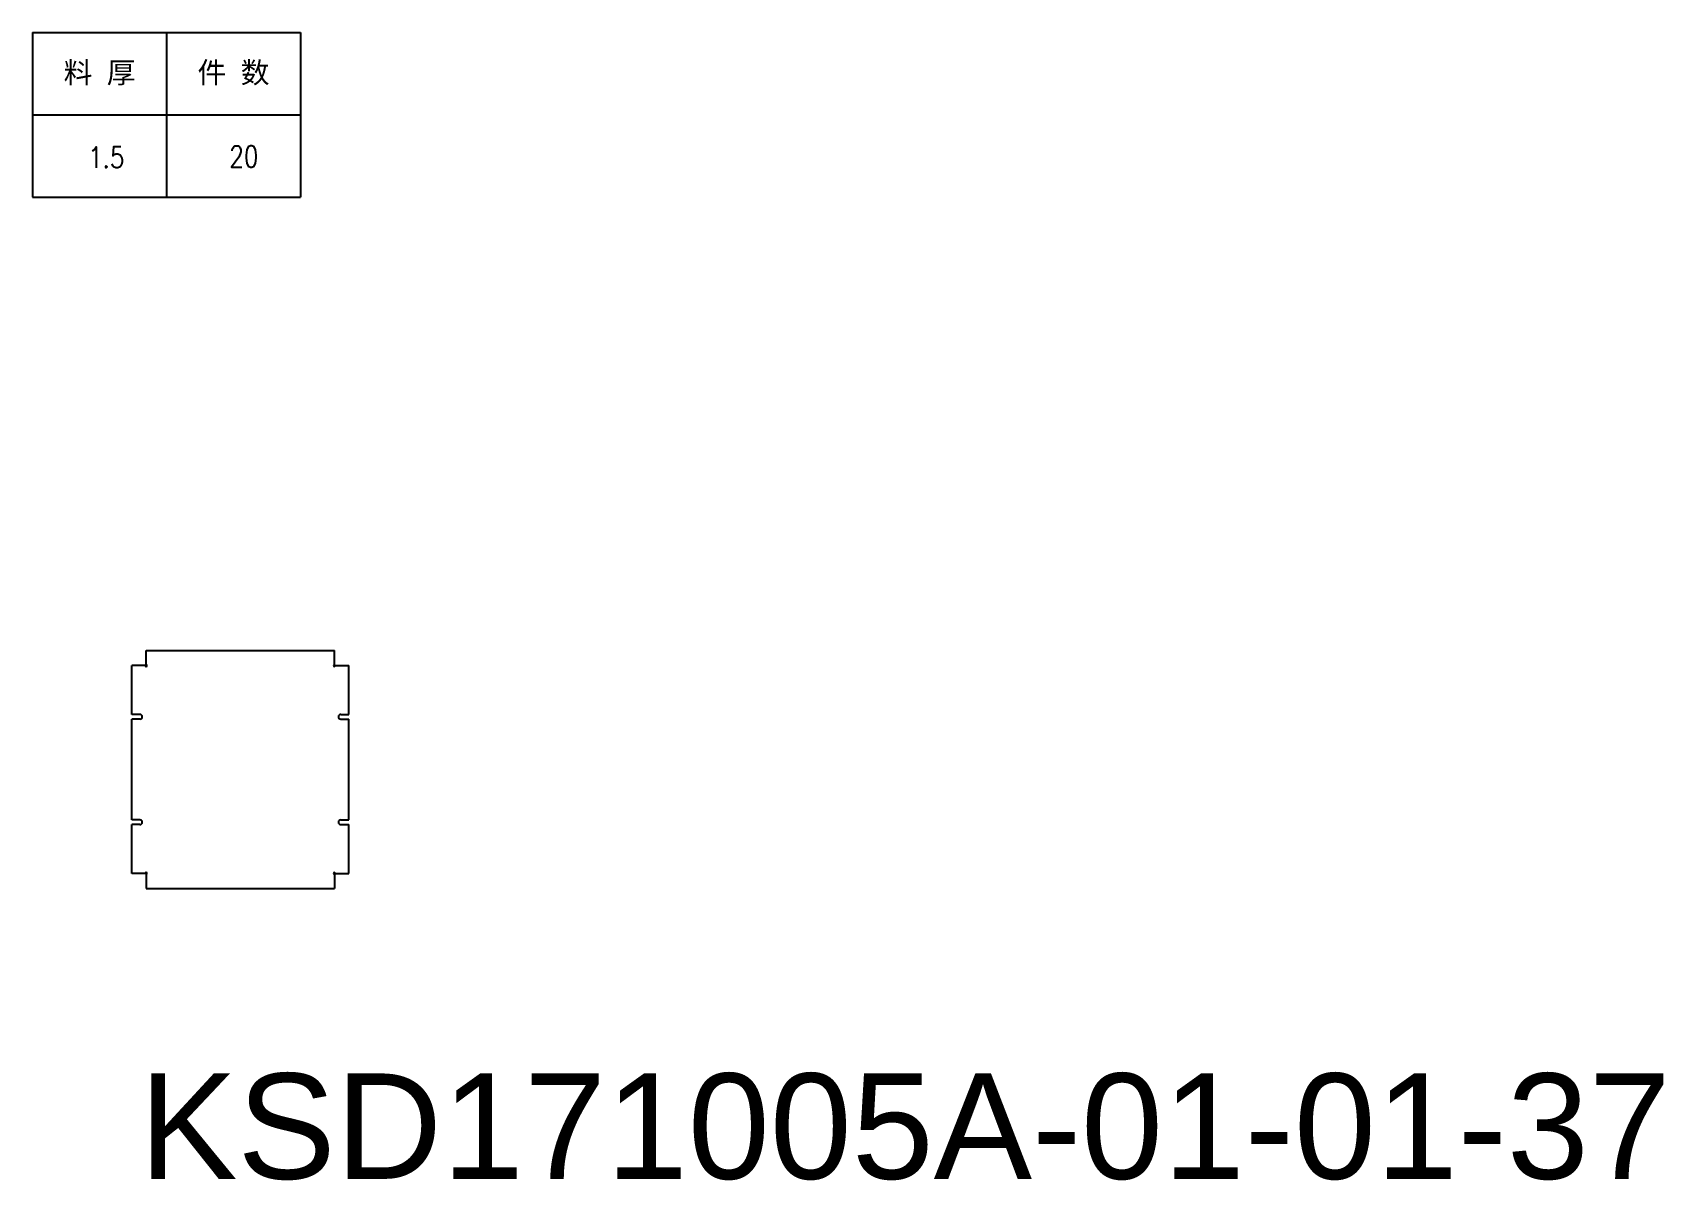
# Model space of a CAD drawing. Header units: millimetres. Extents: x 5543 to 54051, y -3404 to 4186.
# Drawn here: x 34210 to 37302, y 1329 to 3505 of the extents above; entities that cross this region are included whole.
import ezdxf
from ezdxf.enums import TextEntityAlignment as Align

# ---------------------------------------------------------------- set-up
doc = ezdxf.new("R2010")
doc.units = ezdxf.units.MM
doc.layers.add('标注', color=3, linetype='Continuous')
doc.styles.add('DIM', font='romans.shx', dxfattribs={"width": 0.8, "bigfont": 'bigfont.shx'})
doc.styles.get("Standard").update_dxf_attribs({"font": 'arial.ttf'})

msp = doc.modelspace()

# ---------------------------------------------------------------- texts
at = {"layer": '标注', "insert": (34412.2, 1531.8), "char_height": 200, "width": 3015.061, "attachment_point": 1}
msp.add_mtext('KSD171005A-01-01-37', dxfattribs=at)

# ---------------------------------------------------------------- blocks, each defined once
blk = doc.blocks.new('*T1')
at = {"color": 0, "linetype": 'ByBlock', "lineweight": -2, "transparency": 16777216}
for p, q in [((0, 0), (127, 0)), ((0, 0), (0, -78)), ((63.5, 0), (63.5, -78)), ((127, 0), (127, -78)), ((0, -39), (127, -39)), ((0, -78), (127, -78))]:
    blk.add_line(p, q, dxfattribs=at)
at = {"color": 0, "transparency": 16777216, "char_height": 10, "width": 60.5, "attachment_point": 5}
for s, insert in [('{\\fSimSun|b0|i0|c134|p2;料 厚}', (31.75, -19.5)), ('{\\fSimSun|b0|i0|c134|p2;件 数}', (95.25, -19.5))]:
    blk.add_mtext(s, dxfattribs=dict(at, insert=insert))
blk = doc.blocks.new('拆图参数')
blk.add_blockref('*T1', (-63.5, 78))
at = {"style": 'DIM', "width": 0.8}
blk.add_attdef('6', text='', height=10, dxfattribs=at).set_placement((-37.13, 18.91), align=Align.MIDDLE_LEFT)
blk.add_attdef('1', text='', height=10, dxfattribs=at).set_placement((36.65, 19.27), align=Align.MIDDLE_CENTER)

# ---------------------------------------------------------------- linework, layer by layer
for p, q in [((34425.5, 2333.5), (34782.5, 2333.5)), ((34425.5, 2306.5), (34425.5, 2333.5)), ((34782.5, 2306.5), (34782.5, 2333.5)), ((34398.5, 2212.5), (34398.5, 2305)), ((34424, 2305), (34398.5, 2305)), ((34784, 2305), (34809.5, 2305)), ((34809.5, 2212.5), (34809.5, 2305)), ((34413.5, 2212.5), (34398.5, 2212.5)), ((34398.5, 2012.5), (34398.5, 2203.5)), ((34413.5, 2203.5), (34398.5, 2203.5)), ((34794.5, 2212.5), (34809.5, 2212.5)), ((34794.5, 2203.5), (34809.5, 2203.5)), ((34809.5, 2012.5), (34809.5, 2203.5)), ((34413.5, 2012.5), (34398.5, 2012.5)), ((34794.5, 2012.5), (34809.5, 2012.5)), ((34398.5, 1911), (34398.5, 2003.5)), ((34413.5, 2003.5), (34398.5, 2003.5)), ((34794.5, 2003.5), (34809.5, 2003.5)), ((34809.5, 1911), (34809.5, 2003.5)), ((34424, 1911), (34398.5, 1911)), ((34425.5, 1909.5), (34425.5, 1882.5)), ((34782.5, 1909.5), (34782.5, 1882.5)), ((34784, 1911), (34809.5, 1911)), ((34425.5, 1882.5), (34782.5, 1882.5))]:
    msp.add_line(p, q)
for centre, radius, start, end in [((34425.5, 2305), 1.5, 180, 90), ((34782.5, 2305), 1.5, 90, 0), ((34413.5, 2208), 4.5, 270, 90), ((34794.5, 2208), 4.5, 90, 270), ((34413.5, 2008), 4.5, 270, 90), ((34794.5, 2008), 4.5, 90, 270), ((34425.5, 1911), 1.5, 270, 180), ((34782.5, 1911), 1.5, 0, 270)]:
    msp.add_arc(centre, radius, start, end)

# ---------------------------------------------------------------- block references
at = {"layer": '标注', "xscale": 4, "yscale": 4, "zscale": 4}
msp.add_blockref('拆图参数', (34464.2, 3193.1), dxfattribs=at).add_auto_attribs({'1': '20', '6': '1.5'})

msp.set_redraw_order([(e.dxf.handle, doc.entitydb.next_handle()) for e in msp.query("TEXT MTEXT ATTDEF DIMENSION ARC_DIMENSION")])  # texts and dimensions are drawn at this point

doc.saveas('drawing.dxf')
